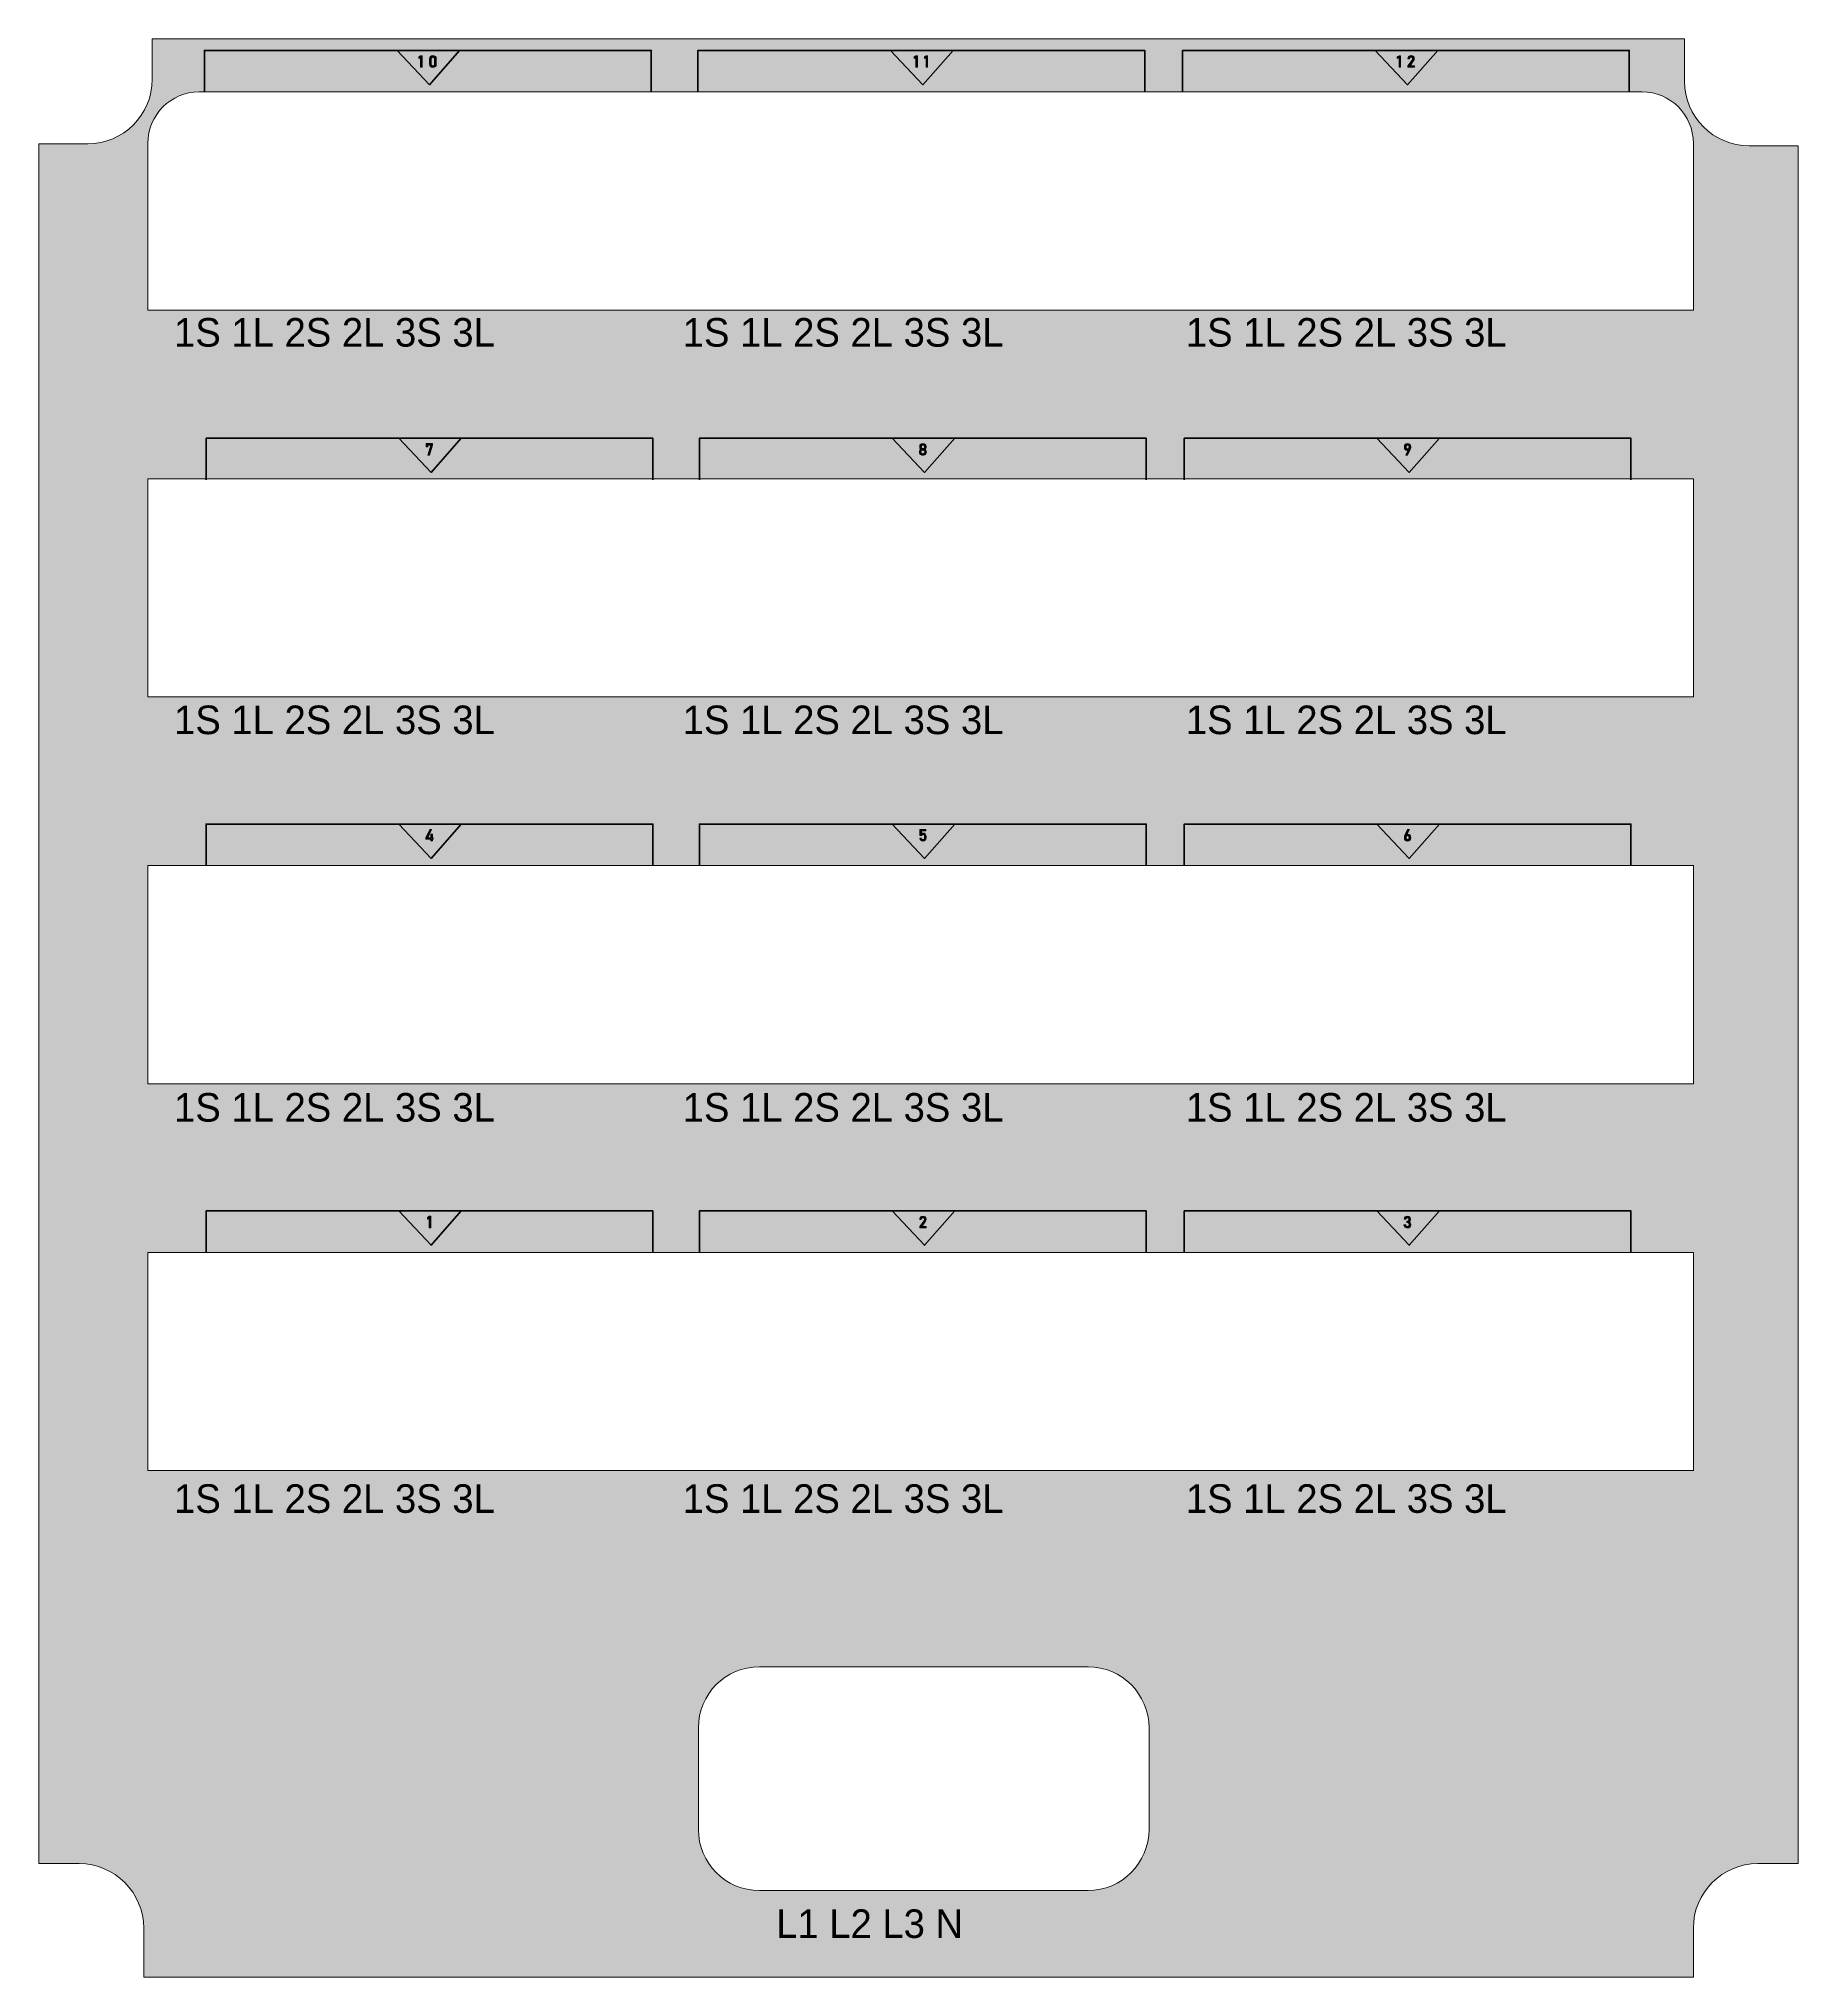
# Model space of a CAD drawing. Header units: millimetres. Extents: x -15 to 94, y -30 to 90.
import ezdxf

# ---------------------------------------------------------------- set-up
doc = ezdxf.new("R2010")
doc.units = ezdxf.units.MM
doc.header["$MEASUREMENT"] = 0
doc.layers.get('0').update_dxf_attribs({"lineweight": 0})

# ---------------------------------------------------------------- blocks, each defined once
blk = doc.blocks.new('Block_0')
at = {"color": 18, "lineweight": 25, "true_color": 0x000000}
for points in [[(92.54, -23.93)], [(89.13, -27.34)]]:
    blk.add_lwpolyline(points, dxfattribs=at)
blk = doc.blocks.new('Block_1')
at = {"color": 18, "lineweight": 25, "true_color": 0x000000}
for points in [[(-12.46, -23.93)], [(-9.05, -27.34)]]:
    blk.add_lwpolyline(points, dxfattribs=at)
blk = doc.blocks.new('Block_2')
at = {"char_height": 0.2, "attachment_point": 7}
for insert in [(-6.25, 71.32), (25.26, 71.32), (56.43, 71.32)]:
    blk.add_mtext('\\C7;\\c16777215;\\FMyriad Pro|b0|i0|c1;\\H1.769999;\\W1.000000;1S 1L 2S 2L 3S 3L', dxfattribs=dict(at, insert=insert))
blk = doc.blocks.new('Block_3')
at = {"char_height": 0.2, "attachment_point": 7}
for insert in [(-6.25, 47.32), (25.26, 47.32), (56.43, 47.32)]:
    blk.add_mtext('\\C7;\\c16777215;\\FMyriad Pro|b0|i0|c1;\\H1.769999;\\W1.000000;1S 1L 2S 2L 3S 3L', dxfattribs=dict(at, insert=insert))
blk = doc.blocks.new('Block_4')
at = {"char_height": 0.2, "attachment_point": 7}
for insert in [(-6.25, 23.32), (25.26, 23.32), (56.43, 23.32)]:
    blk.add_mtext('\\C7;\\c16777215;\\FMyriad Pro|b0|i0|c1;\\H1.769999;\\W1.000000;1S 1L 2S 2L 3S 3L', dxfattribs=dict(at, insert=insert))
blk = doc.blocks.new('Block_5')
at = {"char_height": 0.2, "attachment_point": 7}
for insert in [(-6.25, -0.91), (25.26, -0.91), (56.43, -0.91)]:
    blk.add_mtext('\\C7;\\c16777215;\\FMyriad Pro|b0|i0|c1;\\H1.769999;\\W1.000000;1S 1L 2S 2L 3S 3L', dxfattribs=dict(at, insert=insert))
blk = doc.blocks.new('Block_6')
at = {"color": 7, "lineweight": 35, "true_color": 0xffffff}
blk.add_lwpolyline([(23.31, 87.12), (23.31, 89.69), (-4.37, 89.69), (-4.37, 87.12)], dxfattribs=at)
blk.add_lwpolyline([(7.57, 89.69), (9.57, 87.57), (11.44, 89.69)], close=True, dxfattribs=at)
blk = doc.blocks.new('Block_8')
at = {"true_color": 0x000000, "transparency": 33554687}
h = blk.add_hatch(color=18, dxfattribs=at)
h.dxf.hatch_style = 2
edge = h.paths.add_edge_path()
edge.add_spline(control_points=[(9.12, 89.36), (9.12, 89.36), (9.12, 88.65), (9.12, 88.65), (9.12, 88.65), (9.02, 88.65), (9.02, 88.65), (9.02, 88.65), (9.02, 89.25), (9.02, 89.25), (9.02, 89.25), (8.92, 89.19), (8.92, 89.19), (8.92, 89.19), (8.92, 89.29), (8.92, 89.29), (8.92, 89.29), (9.02, 89.36), (9.02, 89.36), (9.02, 89.36), (9.12, 89.36), (9.12, 89.36)], knot_values=[0, 0, 0, 0, 1, 1, 1, 2, 2, 2, 3, 3, 3, 4, 4, 4, 5, 5, 5, 6, 6, 6, 7, 7, 7, 7], degree=3, periodic=0)
h = blk.add_hatch(color=18, dxfattribs=at)
h.dxf.hatch_style = 2
edge = h.paths.add_edge_path()
edge.add_spline(control_points=[(9.79, 88.74), (9.82, 88.74), (9.85, 88.74), (9.86, 88.76), (9.88, 88.78), (9.89, 88.81), (9.89, 88.84), (9.89, 88.84), (9.89, 89.16), (9.89, 89.16), (9.89, 89.2), (9.88, 89.22), (9.86, 89.24), (9.85, 89.26), (9.82, 89.27), (9.79, 89.27), (9.75, 89.27), (9.72, 89.26), (9.71, 89.24), (9.69, 89.22), (9.68, 89.2), (9.68, 89.16), (9.68, 89.16), (9.68, 88.84), (9.68, 88.84), (9.68, 88.81), (9.69, 88.78), (9.71, 88.76), (9.72, 88.74), (9.75, 88.74), (9.79, 88.74)], knot_values=[0, 0, 0, 0, 1, 1, 1, 2, 2, 2, 3, 3, 3, 4, 4, 4, 5, 5, 5, 6, 6, 6, 7, 7, 7, 8, 8, 8, 9, 9, 9, 10, 10, 10, 10], degree=3, periodic=0)
edge = h.paths.add_edge_path()
edge.add_spline(control_points=[(9.79, 88.64), (9.72, 88.64), (9.67, 88.66), (9.63, 88.7), (9.6, 88.73), (9.58, 88.78), (9.58, 88.84), (9.58, 88.84), (9.58, 89.16), (9.58, 89.16), (9.58, 89.23), (9.6, 89.28), (9.63, 89.31), (9.67, 89.35), (9.72, 89.37), (9.79, 89.37), (9.85, 89.37), (9.9, 89.35), (9.94, 89.31), (9.97, 89.28), (9.99, 89.23), (9.99, 89.16), (9.99, 89.16), (9.99, 88.84), (9.99, 88.84), (9.99, 88.78), (9.97, 88.73), (9.94, 88.69), (9.9, 88.66), (9.85, 88.64), (9.79, 88.64)], knot_values=[0, 0, 0, 0, 1, 1, 1, 2, 2, 2, 3, 3, 3, 4, 4, 4, 5, 5, 5, 6, 6, 6, 7, 7, 7, 8, 8, 8, 9, 9, 9, 10, 10, 10, 10], degree=3, periodic=0)
for points, knots in [([(9.12, 89.36), (9.12, 89.36), (9.12, 88.65), (9.12, 88.65), (9.12, 88.65), (9.02, 88.65), (9.02, 88.65), (9.02, 88.65), (9.02, 89.25), (9.02, 89.25), (9.02, 89.25), (8.92, 89.19), (8.92, 89.19), (8.92, 89.19), (8.92, 89.29), (8.92, 89.29), (8.92, 89.29), (9.02, 89.36), (9.02, 89.36), (9.02, 89.36), (9.12, 89.36), (9.12, 89.36)], [0, 0, 0, 0, 1, 1, 1, 2, 2, 2, 3, 3, 3, 4, 4, 4, 5, 5, 5, 6, 6, 6, 7, 7, 7, 7]), ([(9.79, 88.64), (9.72, 88.64), (9.67, 88.66), (9.63, 88.7), (9.6, 88.73), (9.58, 88.78), (9.58, 88.84), (9.58, 88.84), (9.58, 89.16), (9.58, 89.16), (9.58, 89.23), (9.6, 89.28), (9.63, 89.31), (9.67, 89.35), (9.72, 89.37), (9.79, 89.37), (9.85, 89.37), (9.9, 89.35), (9.94, 89.31), (9.97, 89.28), (9.99, 89.23), (9.99, 89.16), (9.99, 89.16), (9.99, 88.84), (9.99, 88.84), (9.99, 88.78), (9.97, 88.73), (9.94, 88.69), (9.9, 88.66), (9.85, 88.64), (9.79, 88.64)], [0, 0, 0, 0, 1, 1, 1, 2, 2, 2, 3, 3, 3, 4, 4, 4, 5, 5, 5, 6, 6, 6, 7, 7, 7, 8, 8, 8, 9, 9, 9, 10, 10, 10, 10]), ([(9.79, 88.74), (9.82, 88.74), (9.85, 88.74), (9.86, 88.76), (9.88, 88.78), (9.89, 88.81), (9.89, 88.84), (9.89, 88.84), (9.89, 89.16), (9.89, 89.16), (9.89, 89.2), (9.88, 89.22), (9.86, 89.24), (9.85, 89.26), (9.82, 89.27), (9.79, 89.27), (9.75, 89.27), (9.72, 89.26), (9.71, 89.24), (9.69, 89.22), (9.68, 89.2), (9.68, 89.16), (9.68, 89.16), (9.68, 88.84), (9.68, 88.84), (9.68, 88.81), (9.69, 88.78), (9.71, 88.76), (9.72, 88.74), (9.75, 88.74), (9.79, 88.74)], [0, 0, 0, 0, 1, 1, 1, 2, 2, 2, 3, 3, 3, 4, 4, 4, 5, 5, 5, 6, 6, 6, 7, 7, 7, 8, 8, 8, 9, 9, 9, 10, 10, 10, 10])]:
    blk.add_open_spline(points, degree=3, knots=knots)
blk = doc.blocks.new('Block_7')
blk.add_blockref('Block_8', (0, 0))
blk = doc.blocks.new('Block_9')
at = {"color": 7, "lineweight": 35, "true_color": 0xffffff}
blk.add_lwpolyline([(53.88, 87.12), (53.88, 89.69), (26.2, 89.69), (26.2, 87.12)], dxfattribs=at)
blk.add_lwpolyline([(38.14, 89.69), (40.14, 87.57), (42.01, 89.69)], close=True, dxfattribs=at)
blk = doc.blocks.new('Block_11')
at = {"true_color": 0x000000, "transparency": 33554687}
h = blk.add_hatch(color=18, dxfattribs=at)
h.dxf.hatch_style = 2
edge = h.paths.add_edge_path()
edge.add_spline(control_points=[(39.8, 89.36), (39.8, 89.36), (39.8, 88.65), (39.8, 88.65), (39.8, 88.65), (39.7, 88.65), (39.7, 88.65), (39.7, 88.65), (39.7, 89.25), (39.7, 89.25), (39.7, 89.25), (39.6, 89.19), (39.6, 89.19), (39.6, 89.19), (39.6, 89.29), (39.6, 89.29), (39.6, 89.29), (39.7, 89.36), (39.7, 89.36), (39.7, 89.36), (39.8, 89.36), (39.8, 89.36)], knot_values=[0, 0, 0, 0, 1, 1, 1, 2, 2, 2, 3, 3, 3, 4, 4, 4, 5, 5, 5, 6, 6, 6, 7, 7, 7, 7], degree=3, periodic=0)
h = blk.add_hatch(color=18, dxfattribs=at)
h.dxf.hatch_style = 2
edge = h.paths.add_edge_path()
edge.add_spline(control_points=[(40.43, 89.36), (40.43, 89.36), (40.43, 88.65), (40.43, 88.65), (40.43, 88.65), (40.34, 88.65), (40.34, 88.65), (40.34, 88.65), (40.34, 89.25), (40.34, 89.25), (40.34, 89.25), (40.23, 89.19), (40.23, 89.19), (40.23, 89.19), (40.23, 89.29), (40.23, 89.29), (40.23, 89.29), (40.34, 89.36), (40.34, 89.36), (40.34, 89.36), (40.43, 89.36), (40.43, 89.36)], knot_values=[0, 0, 0, 0, 1, 1, 1, 2, 2, 2, 3, 3, 3, 4, 4, 4, 5, 5, 5, 6, 6, 6, 7, 7, 7, 7], degree=3, periodic=0)
for points in [[(39.8, 89.36), (39.8, 89.36), (39.8, 88.65), (39.8, 88.65), (39.8, 88.65), (39.7, 88.65), (39.7, 88.65), (39.7, 88.65), (39.7, 89.25), (39.7, 89.25), (39.7, 89.25), (39.6, 89.19), (39.6, 89.19), (39.6, 89.19), (39.6, 89.29), (39.6, 89.29), (39.6, 89.29), (39.7, 89.36), (39.7, 89.36), (39.7, 89.36), (39.8, 89.36), (39.8, 89.36)], [(40.43, 89.36), (40.43, 89.36), (40.43, 88.65), (40.43, 88.65), (40.43, 88.65), (40.34, 88.65), (40.34, 88.65), (40.34, 88.65), (40.34, 89.25), (40.34, 89.25), (40.34, 89.25), (40.23, 89.19), (40.23, 89.19), (40.23, 89.19), (40.23, 89.29), (40.23, 89.29), (40.23, 89.29), (40.34, 89.36), (40.34, 89.36), (40.34, 89.36), (40.43, 89.36), (40.43, 89.36)]]:
    blk.add_open_spline(points, degree=3, knots=[0, 0, 0, 0, 1, 1, 1, 2, 2, 2, 3, 3, 3, 4, 4, 4, 5, 5, 5, 6, 6, 6, 7, 7, 7, 7])
blk = doc.blocks.new('Block_10')
blk.add_blockref('Block_11', (0, 0))
blk = doc.blocks.new('Block_12')
at = {"color": 7, "lineweight": 35, "true_color": 0xffffff}
blk.add_lwpolyline([(83.9, 87.12), (83.9, 89.69), (56.23, 89.69), (56.23, 87.12)], dxfattribs=at)
blk.add_lwpolyline([(68.16, 89.69), (70.17, 87.57), (72.04, 89.69)], close=True, dxfattribs=at)
blk = doc.blocks.new('Block_14')
at = {"true_color": 0x000000, "transparency": 33554687}
h = blk.add_hatch(color=18, dxfattribs=at)
h.dxf.hatch_style = 2
edge = h.paths.add_edge_path()
edge.add_spline(control_points=[(69.73, 89.36), (69.73, 89.36), (69.73, 88.65), (69.73, 88.65), (69.73, 88.65), (69.64, 88.65), (69.64, 88.65), (69.64, 88.65), (69.64, 89.25), (69.64, 89.25), (69.64, 89.25), (69.53, 89.19), (69.53, 89.19), (69.53, 89.19), (69.53, 89.29), (69.53, 89.29), (69.53, 89.29), (69.64, 89.36), (69.64, 89.36), (69.64, 89.36), (69.73, 89.36), (69.73, 89.36)], knot_values=[0, 0, 0, 0, 1, 1, 1, 2, 2, 2, 3, 3, 3, 4, 4, 4, 5, 5, 5, 6, 6, 6, 7, 7, 7, 7], degree=3, periodic=0)
h = blk.add_hatch(color=18, dxfattribs=at)
h.dxf.hatch_style = 2
edge = h.paths.add_edge_path()
edge.add_spline(control_points=[(70.18, 88.65), (70.18, 88.65), (70.18, 88.73), (70.18, 88.73), (70.18, 88.73), (70.43, 89.06), (70.43, 89.06), (70.45, 89.08), (70.46, 89.1), (70.47, 89.12), (70.47, 89.14), (70.48, 89.16), (70.48, 89.18), (70.48, 89.18), (70.48, 89.18), (70.48, 89.18), (70.48, 89.21), (70.47, 89.23), (70.45, 89.25), (70.44, 89.26), (70.41, 89.27), (70.38, 89.27), (70.35, 89.27), (70.33, 89.26), (70.31, 89.24), (70.29, 89.23), (70.28, 89.2), (70.28, 89.17), (70.28, 89.17), (70.28, 89.17), (70.28, 89.17), (70.28, 89.17), (70.18, 89.17), (70.18, 89.17), (70.18, 89.17), (70.18, 89.17), (70.18, 89.17), (70.18, 89.23), (70.21, 89.28), (70.24, 89.31), (70.28, 89.35), (70.32, 89.37), (70.38, 89.37), (70.44, 89.37), (70.49, 89.35), (70.53, 89.32), (70.56, 89.28), (70.58, 89.24), (70.58, 89.18), (70.58, 89.18), (70.58, 89.18), (70.58, 89.18), (70.58, 89.15), (70.58, 89.13), (70.57, 89.1), (70.56, 89.07), (70.54, 89.05), (70.52, 89.02), (70.52, 89.02), (70.32, 88.74), (70.32, 88.74), (70.32, 88.74), (70.59, 88.74), (70.59, 88.74), (70.59, 88.74), (70.59, 88.65), (70.59, 88.65), (70.59, 88.65), (70.18, 88.65), (70.18, 88.65)], knot_values=[0, 0, 0, 0, 1, 1, 1, 2, 2, 2, 3, 3, 3, 4, 4, 4, 5, 5, 5, 6, 6, 6, 7, 7, 7, 8, 8, 8, 9, 9, 9, 10, 10, 10, 11, 11, 11, 12, 12, 12, 13, 13, 13, 14, 14, 14, 15, 15, 15, 16, 16, 16, 17, 17, 17, 18, 18, 18, 19, 19, 19, 20, 20, 20, 21, 21, 21, 22, 22, 22, 23, 23, 23, 23], degree=3, periodic=0)
for points, knots in [([(69.73, 89.36), (69.73, 89.36), (69.73, 88.65), (69.73, 88.65), (69.73, 88.65), (69.64, 88.65), (69.64, 88.65), (69.64, 88.65), (69.64, 89.25), (69.64, 89.25), (69.64, 89.25), (69.53, 89.19), (69.53, 89.19), (69.53, 89.19), (69.53, 89.29), (69.53, 89.29), (69.53, 89.29), (69.64, 89.36), (69.64, 89.36), (69.64, 89.36), (69.73, 89.36), (69.73, 89.36)], [0, 0, 0, 0, 1, 1, 1, 2, 2, 2, 3, 3, 3, 4, 4, 4, 5, 5, 5, 6, 6, 6, 7, 7, 7, 7]), ([(70.18, 88.65), (70.18, 88.65), (70.18, 88.73), (70.18, 88.73), (70.18, 88.73), (70.43, 89.06), (70.43, 89.06), (70.45, 89.08), (70.46, 89.1), (70.47, 89.12), (70.47, 89.14), (70.48, 89.16), (70.48, 89.18), (70.48, 89.18), (70.48, 89.18), (70.48, 89.18), (70.48, 89.21), (70.47, 89.23), (70.45, 89.25), (70.44, 89.26), (70.41, 89.27), (70.38, 89.27), (70.35, 89.27), (70.33, 89.26), (70.31, 89.24), (70.29, 89.23), (70.28, 89.2), (70.28, 89.17), (70.28, 89.17), (70.28, 89.17), (70.28, 89.17), (70.28, 89.17), (70.18, 89.17), (70.18, 89.17), (70.18, 89.17), (70.18, 89.17), (70.18, 89.17), (70.18, 89.23), (70.21, 89.28), (70.24, 89.31), (70.28, 89.35), (70.32, 89.37), (70.38, 89.37), (70.44, 89.37), (70.49, 89.35), (70.53, 89.32), (70.56, 89.28), (70.58, 89.24), (70.58, 89.18), (70.58, 89.18), (70.58, 89.18), (70.58, 89.18), (70.58, 89.15), (70.58, 89.13), (70.57, 89.1), (70.56, 89.07), (70.54, 89.05), (70.52, 89.02), (70.52, 89.02), (70.32, 88.74), (70.32, 88.74), (70.32, 88.74), (70.59, 88.74), (70.59, 88.74), (70.59, 88.74), (70.59, 88.65), (70.59, 88.65), (70.59, 88.65), (70.18, 88.65), (70.18, 88.65)], [0, 0, 0, 0, 1, 1, 1, 2, 2, 2, 3, 3, 3, 4, 4, 4, 5, 5, 5, 6, 6, 6, 7, 7, 7, 8, 8, 8, 9, 9, 9, 10, 10, 10, 11, 11, 11, 12, 12, 12, 13, 13, 13, 14, 14, 14, 15, 15, 15, 16, 16, 16, 17, 17, 17, 18, 18, 18, 19, 19, 19, 20, 20, 20, 21, 21, 21, 22, 22, 22, 23, 23, 23, 23])]:
    blk.add_open_spline(points, degree=3, knots=knots)
blk = doc.blocks.new('Block_13')
blk.add_blockref('Block_14', (0, 0))
blk = doc.blocks.new('Block_15')
at = {"color": 7, "lineweight": 35, "true_color": 0xffffff}
blk.add_lwpolyline([(23.41, 63.1), (23.41, 65.67), (-4.27, 65.67), (-4.27, 63.1)], dxfattribs=at)
blk.add_lwpolyline([(7.67, 65.67), (9.67, 63.55), (11.54, 65.67)], close=True, dxfattribs=at)
blk = doc.blocks.new('Block_16')
at = {"true_color": 0x000000, "transparency": 33554687}
h = blk.add_hatch(color=18, dxfattribs=at)
h.dxf.hatch_style = 2
edge = h.paths.add_edge_path()
edge.add_spline(control_points=[(9.76, 65.34), (9.76, 65.34), (9.76, 65.25), (9.76, 65.25), (9.76, 65.25), (9.57, 64.63), (9.57, 64.63), (9.57, 64.63), (9.47, 64.63), (9.47, 64.63), (9.47, 64.63), (9.65, 65.24), (9.65, 65.24), (9.65, 65.24), (9.47, 65.24), (9.47, 65.24), (9.47, 65.24), (9.47, 65.14), (9.47, 65.14), (9.47, 65.14), (9.37, 65.14), (9.37, 65.14), (9.37, 65.14), (9.37, 65.34), (9.37, 65.34), (9.37, 65.34), (9.76, 65.34), (9.76, 65.34)], knot_values=[0, 0, 0, 0, 1, 1, 1, 2, 2, 2, 3, 3, 3, 4, 4, 4, 5, 5, 5, 6, 6, 6, 7, 7, 7, 8, 8, 8, 9, 9, 9, 9], degree=3, periodic=0)
blk.add_open_spline([(9.76, 65.34), (9.76, 65.34), (9.76, 65.25), (9.76, 65.25), (9.76, 65.25), (9.57, 64.63), (9.57, 64.63), (9.57, 64.63), (9.47, 64.63), (9.47, 64.63), (9.47, 64.63), (9.65, 65.24), (9.65, 65.24), (9.65, 65.24), (9.47, 65.24), (9.47, 65.24), (9.47, 65.24), (9.47, 65.14), (9.47, 65.14), (9.47, 65.14), (9.37, 65.14), (9.37, 65.14), (9.37, 65.14), (9.37, 65.34), (9.37, 65.34), (9.37, 65.34), (9.76, 65.34), (9.76, 65.34)], degree=3, knots=[0, 0, 0, 0, 1, 1, 1, 2, 2, 2, 3, 3, 3, 4, 4, 4, 5, 5, 5, 6, 6, 6, 7, 7, 7, 8, 8, 8, 9, 9, 9, 9])
blk = doc.blocks.new('Block_17')
at = {"color": 7, "lineweight": 35, "true_color": 0xffffff}
blk.add_lwpolyline([(53.98, 63.1), (53.98, 65.67), (26.3, 65.67), (26.3, 63.1)], dxfattribs=at)
blk.add_lwpolyline([(38.24, 65.67), (40.24, 63.55), (42.11, 65.67)], close=True, dxfattribs=at)
blk = doc.blocks.new('Block_18')
at = {"true_color": 0x000000, "transparency": 33554687}
h = blk.add_hatch(color=18, dxfattribs=at)
h.dxf.hatch_style = 2
edge = h.paths.add_edge_path()
edge.add_spline(control_points=[(40.14, 65.03), (40.17, 65.03), (40.2, 65.04), (40.21, 65.06), (40.23, 65.08), (40.24, 65.11), (40.24, 65.14), (40.24, 65.14), (40.24, 65.15), (40.24, 65.15), (40.24, 65.18), (40.23, 65.2), (40.21, 65.22), (40.2, 65.24), (40.17, 65.25), (40.14, 65.25), (40.11, 65.25), (40.09, 65.24), (40.07, 65.22), (40.05, 65.2), (40.04, 65.18), (40.04, 65.15), (40.04, 65.15), (40.04, 65.14), (40.04, 65.14), (40.04, 65.11), (40.05, 65.08), (40.07, 65.06), (40.09, 65.04), (40.11, 65.03), (40.14, 65.03)], knot_values=[0, 0, 0, 0, 1, 1, 1, 2, 2, 2, 3, 3, 3, 4, 4, 4, 5, 5, 5, 6, 6, 6, 7, 7, 7, 8, 8, 8, 9, 9, 9, 10, 10, 10, 10], degree=3, periodic=0)
edge = h.paths.add_edge_path()
edge.add_spline(control_points=[(40.14, 64.71), (40.18, 64.71), (40.2, 64.72), (40.22, 64.74), (40.25, 64.76), (40.26, 64.79), (40.26, 64.82), (40.26, 64.82), (40.26, 64.83), (40.26, 64.83), (40.26, 64.86), (40.25, 64.89), (40.22, 64.91), (40.2, 64.93), (40.18, 64.94), (40.14, 64.94), (40.11, 64.94), (40.08, 64.93), (40.06, 64.91), (40.04, 64.89), (40.02, 64.86), (40.02, 64.83), (40.02, 64.83), (40.02, 64.82), (40.02, 64.82), (40.02, 64.79), (40.04, 64.76), (40.06, 64.74), (40.08, 64.72), (40.11, 64.71), (40.14, 64.71)], knot_values=[0, 0, 0, 0, 1, 1, 1, 2, 2, 2, 3, 3, 3, 4, 4, 4, 5, 5, 5, 6, 6, 6, 7, 7, 7, 8, 8, 8, 9, 9, 9, 10, 10, 10, 10], degree=3, periodic=0)
edge = h.paths.add_edge_path()
edge.add_spline(control_points=[(40.14, 64.62), (40.1, 64.62), (40.06, 64.63), (40.03, 64.64), (40, 64.66), (39.97, 64.68), (39.95, 64.71), (39.93, 64.74), (39.93, 64.78), (39.93, 64.82), (39.93, 64.82), (39.93, 64.83), (39.93, 64.83), (39.93, 64.86), (39.93, 64.9), (39.95, 64.93), (39.97, 64.96), (39.99, 64.98), (40.02, 65), (40, 65.01), (39.98, 65.03), (39.96, 65.06), (39.95, 65.08), (39.94, 65.11), (39.94, 65.14), (39.94, 65.14), (39.94, 65.16), (39.94, 65.16), (39.94, 65.21), (39.96, 65.26), (39.99, 65.29), (40.03, 65.33), (40.08, 65.34), (40.14, 65.34), (40.2, 65.34), (40.25, 65.33), (40.29, 65.29), (40.32, 65.26), (40.34, 65.21), (40.34, 65.16), (40.34, 65.16), (40.34, 65.14), (40.34, 65.14), (40.34, 65.11), (40.33, 65.08), (40.32, 65.06), (40.3, 65.03), (40.28, 65.01), (40.26, 65), (40.29, 64.98), (40.31, 64.96), (40.33, 64.93), (40.35, 64.9), (40.36, 64.86), (40.36, 64.83), (40.36, 64.83), (40.36, 64.82), (40.36, 64.82), (40.36, 64.78), (40.35, 64.74), (40.33, 64.71), (40.31, 64.68), (40.29, 64.66), (40.25, 64.64), (40.22, 64.63), (40.18, 64.62), (40.14, 64.62)], knot_values=[0, 0, 0, 0, 1, 1, 1, 2, 2, 2, 3, 3, 3, 4, 4, 4, 5, 5, 5, 6, 6, 6, 7, 7, 7, 8, 8, 8, 9, 9, 9, 10, 10, 10, 11, 11, 11, 12, 12, 12, 13, 13, 13, 14, 14, 14, 15, 15, 15, 16, 16, 16, 17, 17, 17, 18, 18, 18, 19, 19, 19, 20, 20, 20, 21, 21, 21, 22, 22, 22, 22], degree=3, periodic=0)
for points, knots in [([(40.14, 64.62), (40.1, 64.62), (40.06, 64.63), (40.03, 64.64), (40, 64.66), (39.97, 64.68), (39.95, 64.71), (39.93, 64.74), (39.93, 64.78), (39.93, 64.82), (39.93, 64.82), (39.93, 64.83), (39.93, 64.83), (39.93, 64.86), (39.93, 64.9), (39.95, 64.93), (39.97, 64.96), (39.99, 64.98), (40.02, 65), (40, 65.01), (39.98, 65.03), (39.96, 65.06), (39.95, 65.08), (39.94, 65.11), (39.94, 65.14), (39.94, 65.14), (39.94, 65.16), (39.94, 65.16), (39.94, 65.21), (39.96, 65.26), (39.99, 65.29), (40.03, 65.33), (40.08, 65.34), (40.14, 65.34), (40.2, 65.34), (40.25, 65.33), (40.29, 65.29), (40.32, 65.26), (40.34, 65.21), (40.34, 65.16), (40.34, 65.16), (40.34, 65.14), (40.34, 65.14), (40.34, 65.11), (40.33, 65.08), (40.32, 65.06), (40.3, 65.03), (40.28, 65.01), (40.26, 65), (40.29, 64.98), (40.31, 64.96), (40.33, 64.93), (40.35, 64.9), (40.36, 64.86), (40.36, 64.83), (40.36, 64.83), (40.36, 64.82), (40.36, 64.82), (40.36, 64.78), (40.35, 64.74), (40.33, 64.71), (40.31, 64.68), (40.29, 64.66), (40.25, 64.64), (40.22, 64.63), (40.18, 64.62), (40.14, 64.62)], [0, 0, 0, 0, 1, 1, 1, 2, 2, 2, 3, 3, 3, 4, 4, 4, 5, 5, 5, 6, 6, 6, 7, 7, 7, 8, 8, 8, 9, 9, 9, 10, 10, 10, 11, 11, 11, 12, 12, 12, 13, 13, 13, 14, 14, 14, 15, 15, 15, 16, 16, 16, 17, 17, 17, 18, 18, 18, 19, 19, 19, 20, 20, 20, 21, 21, 21, 22, 22, 22, 22]), ([(40.14, 64.71), (40.18, 64.71), (40.2, 64.72), (40.22, 64.74), (40.25, 64.76), (40.26, 64.79), (40.26, 64.82), (40.26, 64.82), (40.26, 64.83), (40.26, 64.83), (40.26, 64.86), (40.25, 64.89), (40.22, 64.91), (40.2, 64.93), (40.18, 64.94), (40.14, 64.94), (40.11, 64.94), (40.08, 64.93), (40.06, 64.91), (40.04, 64.89), (40.02, 64.86), (40.02, 64.83), (40.02, 64.83), (40.02, 64.82), (40.02, 64.82), (40.02, 64.79), (40.04, 64.76), (40.06, 64.74), (40.08, 64.72), (40.11, 64.71), (40.14, 64.71)], [0, 0, 0, 0, 1, 1, 1, 2, 2, 2, 3, 3, 3, 4, 4, 4, 5, 5, 5, 6, 6, 6, 7, 7, 7, 8, 8, 8, 9, 9, 9, 10, 10, 10, 10]), ([(40.14, 65.03), (40.17, 65.03), (40.2, 65.04), (40.21, 65.06), (40.23, 65.08), (40.24, 65.11), (40.24, 65.14), (40.24, 65.14), (40.24, 65.15), (40.24, 65.15), (40.24, 65.18), (40.23, 65.2), (40.21, 65.22), (40.2, 65.24), (40.17, 65.25), (40.14, 65.25), (40.11, 65.25), (40.09, 65.24), (40.07, 65.22), (40.05, 65.2), (40.04, 65.18), (40.04, 65.15), (40.04, 65.15), (40.04, 65.14), (40.04, 65.14), (40.04, 65.11), (40.05, 65.08), (40.07, 65.06), (40.09, 65.04), (40.11, 65.03), (40.14, 65.03)], [0, 0, 0, 0, 1, 1, 1, 2, 2, 2, 3, 3, 3, 4, 4, 4, 5, 5, 5, 6, 6, 6, 7, 7, 7, 8, 8, 8, 9, 9, 9, 10, 10, 10, 10])]:
    blk.add_open_spline(points, degree=3, knots=knots)
blk = doc.blocks.new('Block_19')
at = {"color": 7, "lineweight": 35, "true_color": 0xffffff}
blk.add_lwpolyline([(84, 63.1), (84, 65.67), (56.33, 65.67), (56.33, 63.1)], dxfattribs=at)
blk.add_lwpolyline([(68.26, 65.67), (70.27, 63.55), (72.14, 65.67)], close=True, dxfattribs=at)
blk = doc.blocks.new('Block_20')
at = {"true_color": 0x000000, "transparency": 33554687}
h = blk.add_hatch(color=18, dxfattribs=at)
h.dxf.hatch_style = 2
edge = h.paths.add_edge_path()
edge.add_spline(control_points=[(70.16, 65.01), (70.2, 65.01), (70.22, 65.02), (70.24, 65.04), (70.25, 65.06), (70.26, 65.09), (70.26, 65.13), (70.26, 65.13), (70.26, 65.13), (70.26, 65.13), (70.26, 65.17), (70.25, 65.2), (70.24, 65.22), (70.22, 65.24), (70.2, 65.25), (70.16, 65.25), (70.13, 65.25), (70.11, 65.24), (70.09, 65.22), (70.07, 65.2), (70.07, 65.17), (70.07, 65.13), (70.07, 65.13), (70.07, 65.13), (70.07, 65.13), (70.07, 65.09), (70.07, 65.06), (70.09, 65.04), (70.11, 65.02), (70.13, 65.01), (70.16, 65.01)], knot_values=[0, 0, 0, 0, 1, 1, 1, 2, 2, 2, 3, 3, 3, 4, 4, 4, 5, 5, 5, 6, 6, 6, 7, 7, 7, 8, 8, 8, 9, 9, 9, 10, 10, 10, 10], degree=3, periodic=0)
edge = h.paths.add_edge_path()
edge.add_spline(control_points=[(70.05, 64.63), (70.05, 64.63), (70.23, 64.98), (70.23, 64.98), (70.23, 64.98), (70.23, 64.96), (70.23, 64.96), (70.22, 64.95), (70.21, 64.93), (70.19, 64.93), (70.18, 64.92), (70.16, 64.92), (70.14, 64.92), (70.09, 64.92), (70.04, 64.94), (70.01, 64.97), (69.98, 65.01), (69.97, 65.06), (69.97, 65.13), (69.97, 65.13), (69.97, 65.13), (69.97, 65.13), (69.97, 65.19), (69.98, 65.25), (70.02, 65.29), (70.05, 65.32), (70.1, 65.34), (70.16, 65.34), (70.23, 65.34), (70.28, 65.32), (70.31, 65.29), (70.35, 65.25), (70.36, 65.19), (70.36, 65.12), (70.36, 65.12), (70.36, 65.12), (70.36, 65.12), (70.36, 65.09), (70.36, 65.06), (70.35, 65.03), (70.34, 64.99), (70.33, 64.96), (70.31, 64.93), (70.31, 64.93), (70.16, 64.63), (70.16, 64.63), (70.16, 64.63), (70.05, 64.63), (70.05, 64.63)], knot_values=[0, 0, 0, 0, 1, 1, 1, 2, 2, 2, 3, 3, 3, 4, 4, 4, 5, 5, 5, 6, 6, 6, 7, 7, 7, 8, 8, 8, 9, 9, 9, 10, 10, 10, 11, 11, 11, 12, 12, 12, 13, 13, 13, 14, 14, 14, 15, 15, 15, 16, 16, 16, 16], degree=3, periodic=0)
for points, knots in [([(70.05, 64.63), (70.05, 64.63), (70.23, 64.98), (70.23, 64.98), (70.23, 64.98), (70.23, 64.96), (70.23, 64.96), (70.22, 64.95), (70.21, 64.93), (70.19, 64.93), (70.18, 64.92), (70.16, 64.92), (70.14, 64.92), (70.09, 64.92), (70.04, 64.94), (70.01, 64.97), (69.98, 65.01), (69.97, 65.06), (69.97, 65.13), (69.97, 65.13), (69.97, 65.13), (69.97, 65.13), (69.97, 65.19), (69.98, 65.25), (70.02, 65.29), (70.05, 65.32), (70.1, 65.34), (70.16, 65.34), (70.23, 65.34), (70.28, 65.32), (70.31, 65.29), (70.35, 65.25), (70.36, 65.19), (70.36, 65.12), (70.36, 65.12), (70.36, 65.12), (70.36, 65.12), (70.36, 65.09), (70.36, 65.06), (70.35, 65.03), (70.34, 64.99), (70.33, 64.96), (70.31, 64.93), (70.31, 64.93), (70.16, 64.63), (70.16, 64.63), (70.16, 64.63), (70.05, 64.63), (70.05, 64.63)], [0, 0, 0, 0, 1, 1, 1, 2, 2, 2, 3, 3, 3, 4, 4, 4, 5, 5, 5, 6, 6, 6, 7, 7, 7, 8, 8, 8, 9, 9, 9, 10, 10, 10, 11, 11, 11, 12, 12, 12, 13, 13, 13, 14, 14, 14, 15, 15, 15, 16, 16, 16, 16]), ([(70.16, 65.01), (70.2, 65.01), (70.22, 65.02), (70.24, 65.04), (70.25, 65.06), (70.26, 65.09), (70.26, 65.13), (70.26, 65.13), (70.26, 65.13), (70.26, 65.13), (70.26, 65.17), (70.25, 65.2), (70.24, 65.22), (70.22, 65.24), (70.2, 65.25), (70.16, 65.25), (70.13, 65.25), (70.11, 65.24), (70.09, 65.22), (70.07, 65.2), (70.07, 65.17), (70.07, 65.13), (70.07, 65.13), (70.07, 65.13), (70.07, 65.13), (70.07, 65.09), (70.07, 65.06), (70.09, 65.04), (70.11, 65.02), (70.13, 65.01), (70.16, 65.01)], [0, 0, 0, 0, 1, 1, 1, 2, 2, 2, 3, 3, 3, 4, 4, 4, 5, 5, 5, 6, 6, 6, 7, 7, 7, 8, 8, 8, 9, 9, 9, 10, 10, 10, 10])]:
    blk.add_open_spline(points, degree=3, knots=knots)
blk = doc.blocks.new('Block_21')
at = {"color": 7, "lineweight": 35, "true_color": 0xffffff}
blk.add_lwpolyline([(23.41, 39.2), (23.41, 41.77), (-4.27, 41.77), (-4.27, 39.2)], dxfattribs=at)
blk.add_lwpolyline([(7.67, 41.77), (9.67, 39.65), (11.54, 41.77)], close=True, dxfattribs=at)
blk = doc.blocks.new('Block_22')
at = {"true_color": 0x000000, "transparency": 33554687}
h = blk.add_hatch(color=18, dxfattribs=at)
h.dxf.hatch_style = 2
edge = h.paths.add_edge_path()
edge.add_spline(control_points=[(9.66, 40.73), (9.66, 40.73), (9.66, 41.15), (9.66, 41.15), (9.66, 41.15), (9.75, 41.15), (9.75, 41.15), (9.75, 41.15), (9.75, 40.73), (9.75, 40.73), (9.75, 40.73), (9.66, 40.73), (9.66, 40.73)], knot_values=[0, 0, 0, 0, 1, 1, 1, 2, 2, 2, 3, 3, 3, 4, 4, 4, 4], degree=3, periodic=0)
edge = h.paths.add_edge_path()
edge.add_spline(control_points=[(9.35, 40.84), (9.35, 40.84), (9.35, 40.93), (9.35, 40.93), (9.35, 40.93), (9.59, 41.44), (9.59, 41.44), (9.59, 41.44), (9.69, 41.44), (9.69, 41.44), (9.69, 41.44), (9.46, 40.93), (9.46, 40.93), (9.46, 40.93), (9.81, 40.93), (9.81, 40.93), (9.81, 40.93), (9.81, 40.84), (9.81, 40.84), (9.81, 40.84), (9.35, 40.84), (9.35, 40.84)], knot_values=[0, 0, 0, 0, 1, 1, 1, 2, 2, 2, 3, 3, 3, 4, 4, 4, 5, 5, 5, 6, 6, 6, 7, 7, 7, 7], degree=3, periodic=0)
for points, knots in [([(9.35, 40.84), (9.35, 40.84), (9.35, 40.93), (9.35, 40.93), (9.35, 40.93), (9.59, 41.44), (9.59, 41.44), (9.59, 41.44), (9.69, 41.44), (9.69, 41.44), (9.69, 41.44), (9.46, 40.93), (9.46, 40.93), (9.46, 40.93), (9.81, 40.93), (9.81, 40.93), (9.81, 40.93), (9.81, 40.84), (9.81, 40.84), (9.81, 40.84), (9.35, 40.84), (9.35, 40.84)], [0, 0, 0, 0, 1, 1, 1, 2, 2, 2, 3, 3, 3, 4, 4, 4, 5, 5, 5, 6, 6, 6, 7, 7, 7, 7]), ([(9.66, 40.73), (9.66, 40.73), (9.66, 41.15), (9.66, 41.15), (9.66, 41.15), (9.75, 41.15), (9.75, 41.15), (9.75, 41.15), (9.75, 40.73), (9.75, 40.73), (9.75, 40.73), (9.66, 40.73), (9.66, 40.73)], [0, 0, 0, 0, 1, 1, 1, 2, 2, 2, 3, 3, 3, 4, 4, 4, 4])]:
    blk.add_open_spline(points, degree=3, knots=knots)
blk = doc.blocks.new('Block_23')
at = {"color": 7, "lineweight": 35, "true_color": 0xffffff}
blk.add_lwpolyline([(53.98, 39.2), (53.98, 41.77), (26.3, 41.77), (26.3, 39.2)], dxfattribs=at)
blk.add_lwpolyline([(38.24, 41.77), (40.24, 39.65), (42.11, 41.77)], close=True, dxfattribs=at)
blk = doc.blocks.new('Block_24')
at = {"true_color": 0x000000, "transparency": 33554687}
h = blk.add_hatch(color=18, dxfattribs=at)
h.dxf.hatch_style = 2
edge = h.paths.add_edge_path()
edge.add_spline(control_points=[(40.14, 40.72), (40.09, 40.72), (40.04, 40.74), (40.01, 40.77), (39.97, 40.8), (39.95, 40.84), (39.94, 40.9), (39.94, 40.9), (39.94, 40.9), (39.94, 40.9), (39.94, 40.9), (40.04, 40.9), (40.04, 40.9), (40.04, 40.9), (40.04, 40.9), (40.04, 40.9), (40.04, 40.87), (40.06, 40.85), (40.07, 40.84), (40.09, 40.83), (40.11, 40.82), (40.14, 40.82), (40.17, 40.82), (40.2, 40.83), (40.21, 40.85), (40.23, 40.87), (40.24, 40.9), (40.24, 40.94), (40.24, 40.94), (40.24, 41), (40.24, 41), (40.24, 41.04), (40.23, 41.07), (40.21, 41.09), (40.2, 41.11), (40.17, 41.12), (40.14, 41.12), (40.12, 41.12), (40.11, 41.12), (40.09, 41.11), (40.07, 41.1), (40.06, 41.08), (40.05, 41.07), (40.05, 41.07), (39.96, 41.07), (39.96, 41.07), (39.96, 41.07), (39.96, 41.44), (39.96, 41.44), (39.96, 41.44), (40.32, 41.44), (40.32, 41.44), (40.32, 41.44), (40.32, 41.35), (40.32, 41.35), (40.32, 41.35), (40.06, 41.35), (40.06, 41.35), (40.06, 41.35), (40.06, 41.19), (40.06, 41.19), (40.07, 41.2), (40.08, 41.2), (40.1, 41.21), (40.11, 41.21), (40.13, 41.22), (40.15, 41.22), (40.21, 41.22), (40.25, 41.2), (40.29, 41.16), (40.32, 41.12), (40.34, 41.07), (40.34, 41), (40.34, 41), (40.34, 40.94), (40.34, 40.94), (40.34, 40.87), (40.32, 40.82), (40.29, 40.78), (40.25, 40.74), (40.2, 40.72), (40.14, 40.72)], knot_values=[0, 0, 0, 0, 1, 1, 1, 2, 2, 2, 3, 3, 3, 4, 4, 4, 5, 5, 5, 6, 6, 6, 7, 7, 7, 8, 8, 8, 9, 9, 9, 10, 10, 10, 11, 11, 11, 12, 12, 12, 13, 13, 13, 14, 14, 14, 15, 15, 15, 16, 16, 16, 17, 17, 17, 18, 18, 18, 19, 19, 19, 20, 20, 20, 21, 21, 21, 22, 22, 22, 23, 23, 23, 24, 24, 24, 25, 25, 25, 26, 26, 26, 27, 27, 27, 27], degree=3, periodic=0)
blk.add_open_spline([(40.14, 40.72), (40.09, 40.72), (40.04, 40.74), (40.01, 40.77), (39.97, 40.8), (39.95, 40.84), (39.94, 40.9), (39.94, 40.9), (39.94, 40.9), (39.94, 40.9), (39.94, 40.9), (40.04, 40.9), (40.04, 40.9), (40.04, 40.9), (40.04, 40.9), (40.04, 40.9), (40.04, 40.87), (40.06, 40.85), (40.07, 40.84), (40.09, 40.83), (40.11, 40.82), (40.14, 40.82), (40.17, 40.82), (40.2, 40.83), (40.21, 40.85), (40.23, 40.87), (40.24, 40.9), (40.24, 40.94), (40.24, 40.94), (40.24, 41), (40.24, 41), (40.24, 41.04), (40.23, 41.07), (40.21, 41.09), (40.2, 41.11), (40.17, 41.12), (40.14, 41.12), (40.12, 41.12), (40.11, 41.12), (40.09, 41.11), (40.07, 41.1), (40.06, 41.08), (40.05, 41.07), (40.05, 41.07), (39.96, 41.07), (39.96, 41.07), (39.96, 41.07), (39.96, 41.44), (39.96, 41.44), (39.96, 41.44), (40.32, 41.44), (40.32, 41.44), (40.32, 41.44), (40.32, 41.35), (40.32, 41.35), (40.32, 41.35), (40.06, 41.35), (40.06, 41.35), (40.06, 41.35), (40.06, 41.19), (40.06, 41.19), (40.07, 41.2), (40.08, 41.2), (40.1, 41.21), (40.11, 41.21), (40.13, 41.22), (40.15, 41.22), (40.21, 41.22), (40.25, 41.2), (40.29, 41.16), (40.32, 41.12), (40.34, 41.07), (40.34, 41), (40.34, 41), (40.34, 40.94), (40.34, 40.94), (40.34, 40.87), (40.32, 40.82), (40.29, 40.78), (40.25, 40.74), (40.2, 40.72), (40.14, 40.72)], degree=3, knots=[0, 0, 0, 0, 1, 1, 1, 2, 2, 2, 3, 3, 3, 4, 4, 4, 5, 5, 5, 6, 6, 6, 7, 7, 7, 8, 8, 8, 9, 9, 9, 10, 10, 10, 11, 11, 11, 12, 12, 12, 13, 13, 13, 14, 14, 14, 15, 15, 15, 16, 16, 16, 17, 17, 17, 18, 18, 18, 19, 19, 19, 20, 20, 20, 21, 21, 21, 22, 22, 22, 23, 23, 23, 24, 24, 24, 25, 25, 25, 26, 26, 26, 27, 27, 27, 27])
blk = doc.blocks.new('Block_25')
at = {"color": 7, "lineweight": 35, "true_color": 0xffffff}
blk.add_lwpolyline([(84, 39.2), (84, 41.77), (56.33, 41.77), (56.33, 39.2)], dxfattribs=at)
blk.add_lwpolyline([(68.26, 41.77), (70.27, 39.65), (72.14, 41.77)], close=True, dxfattribs=at)
blk = doc.blocks.new('Block_26')
at = {"true_color": 0x000000, "transparency": 33554687}
h = blk.add_hatch(color=18, dxfattribs=at)
h.dxf.hatch_style = 2
edge = h.paths.add_edge_path()
edge.add_spline(control_points=[(70.16, 40.82), (70.2, 40.82), (70.22, 40.83), (70.24, 40.85), (70.25, 40.87), (70.26, 40.9), (70.26, 40.93), (70.26, 40.93), (70.26, 40.93), (70.26, 40.93), (70.26, 40.97), (70.25, 41), (70.24, 41.02), (70.22, 41.05), (70.19, 41.06), (70.16, 41.06), (70.13, 41.06), (70.11, 41.05), (70.09, 41.02), (70.07, 41), (70.07, 40.97), (70.07, 40.93), (70.07, 40.93), (70.07, 40.93), (70.07, 40.93), (70.07, 40.89), (70.07, 40.87), (70.09, 40.85), (70.11, 40.83), (70.13, 40.82), (70.16, 40.82)], knot_values=[0, 0, 0, 0, 1, 1, 1, 2, 2, 2, 3, 3, 3, 4, 4, 4, 5, 5, 5, 6, 6, 6, 7, 7, 7, 8, 8, 8, 9, 9, 9, 10, 10, 10, 10], degree=3, periodic=0)
edge = h.paths.add_edge_path()
edge.add_spline(control_points=[(70.16, 40.72), (70.1, 40.72), (70.05, 40.74), (70.02, 40.78), (69.98, 40.82), (69.97, 40.87), (69.97, 40.94), (69.97, 40.94), (69.97, 40.94), (69.97, 40.94), (69.97, 40.97), (69.97, 41), (69.98, 41.03), (69.99, 41.07), (70, 41.1), (70.02, 41.13), (70.02, 41.13), (70.17, 41.44), (70.17, 41.44), (70.17, 41.44), (70.28, 41.44), (70.28, 41.44), (70.28, 41.44), (70.1, 41.09), (70.1, 41.09), (70.1, 41.09), (70.1, 41.1), (70.1, 41.1), (70.11, 41.14), (70.14, 41.15), (70.19, 41.15), (70.24, 41.15), (70.29, 41.13), (70.32, 41.1), (70.35, 41.06), (70.36, 41.01), (70.36, 40.94), (70.36, 40.94), (70.36, 40.94), (70.36, 40.94), (70.36, 40.87), (70.35, 40.82), (70.31, 40.78), (70.28, 40.74), (70.23, 40.72), (70.16, 40.72)], knot_values=[0, 0, 0, 0, 1, 1, 1, 2, 2, 2, 3, 3, 3, 4, 4, 4, 5, 5, 5, 6, 6, 6, 7, 7, 7, 8, 8, 8, 9, 9, 9, 10, 10, 10, 11, 11, 11, 12, 12, 12, 13, 13, 13, 14, 14, 14, 15, 15, 15, 15], degree=3, periodic=0)
for points, knots in [([(70.16, 40.72), (70.1, 40.72), (70.05, 40.74), (70.02, 40.78), (69.98, 40.82), (69.97, 40.87), (69.97, 40.94), (69.97, 40.94), (69.97, 40.94), (69.97, 40.94), (69.97, 40.97), (69.97, 41), (69.98, 41.03), (69.99, 41.07), (70, 41.1), (70.02, 41.13), (70.02, 41.13), (70.17, 41.44), (70.17, 41.44), (70.17, 41.44), (70.28, 41.44), (70.28, 41.44), (70.28, 41.44), (70.1, 41.09), (70.1, 41.09), (70.1, 41.09), (70.1, 41.1), (70.1, 41.1), (70.11, 41.14), (70.14, 41.15), (70.19, 41.15), (70.24, 41.15), (70.29, 41.13), (70.32, 41.1), (70.35, 41.06), (70.36, 41.01), (70.36, 40.94), (70.36, 40.94), (70.36, 40.94), (70.36, 40.94), (70.36, 40.87), (70.35, 40.82), (70.31, 40.78), (70.28, 40.74), (70.23, 40.72), (70.16, 40.72)], [0, 0, 0, 0, 1, 1, 1, 2, 2, 2, 3, 3, 3, 4, 4, 4, 5, 5, 5, 6, 6, 6, 7, 7, 7, 8, 8, 8, 9, 9, 9, 10, 10, 10, 11, 11, 11, 12, 12, 12, 13, 13, 13, 14, 14, 14, 15, 15, 15, 15]), ([(70.16, 40.82), (70.2, 40.82), (70.22, 40.83), (70.24, 40.85), (70.25, 40.87), (70.26, 40.9), (70.26, 40.93), (70.26, 40.93), (70.26, 40.93), (70.26, 40.93), (70.26, 40.97), (70.25, 41), (70.24, 41.02), (70.22, 41.05), (70.19, 41.06), (70.16, 41.06), (70.13, 41.06), (70.11, 41.05), (70.09, 41.02), (70.07, 41), (70.07, 40.97), (70.07, 40.93), (70.07, 40.93), (70.07, 40.93), (70.07, 40.93), (70.07, 40.89), (70.07, 40.87), (70.09, 40.85), (70.11, 40.83), (70.13, 40.82), (70.16, 40.82)], [0, 0, 0, 0, 1, 1, 1, 2, 2, 2, 3, 3, 3, 4, 4, 4, 5, 5, 5, 6, 6, 6, 7, 7, 7, 8, 8, 8, 9, 9, 9, 10, 10, 10, 10])]:
    blk.add_open_spline(points, degree=3, knots=knots)
blk = doc.blocks.new('Block_27')
at = {"color": 7, "lineweight": 35, "true_color": 0xffffff}
blk.add_lwpolyline([(23.41, 15.24), (23.41, 17.81), (-4.27, 17.81), (-4.27, 15.24)], dxfattribs=at)
blk.add_lwpolyline([(7.67, 17.81), (9.67, 15.69), (11.54, 17.81)], close=True, dxfattribs=at)
blk = doc.blocks.new('Block_28')
at = {"true_color": 0x000000, "transparency": 33554687}
h = blk.add_hatch(color=18, dxfattribs=at)
h.dxf.hatch_style = 2
edge = h.paths.add_edge_path()
edge.add_spline(control_points=[(9.65, 17.48), (9.65, 17.48), (9.65, 16.77), (9.65, 16.77), (9.65, 16.77), (9.55, 16.77), (9.55, 16.77), (9.55, 16.77), (9.55, 17.37), (9.55, 17.37), (9.55, 17.37), (9.45, 17.31), (9.45, 17.31), (9.45, 17.31), (9.45, 17.41), (9.45, 17.41), (9.45, 17.41), (9.55, 17.48), (9.55, 17.48), (9.55, 17.48), (9.65, 17.48), (9.65, 17.48)], knot_values=[0, 0, 0, 0, 1, 1, 1, 2, 2, 2, 3, 3, 3, 4, 4, 4, 5, 5, 5, 6, 6, 6, 7, 7, 7, 7], degree=3, periodic=0)
blk.add_open_spline([(9.65, 17.48), (9.65, 17.48), (9.65, 16.77), (9.65, 16.77), (9.65, 16.77), (9.55, 16.77), (9.55, 16.77), (9.55, 16.77), (9.55, 17.37), (9.55, 17.37), (9.55, 17.37), (9.45, 17.31), (9.45, 17.31), (9.45, 17.31), (9.45, 17.41), (9.45, 17.41), (9.45, 17.41), (9.55, 17.48), (9.55, 17.48), (9.55, 17.48), (9.65, 17.48), (9.65, 17.48)], degree=3, knots=[0, 0, 0, 0, 1, 1, 1, 2, 2, 2, 3, 3, 3, 4, 4, 4, 5, 5, 5, 6, 6, 6, 7, 7, 7, 7])
blk = doc.blocks.new('Block_29')
at = {"color": 7, "lineweight": 35, "true_color": 0xffffff}
blk.add_lwpolyline([(53.98, 15.24), (53.98, 17.81), (26.3, 17.81), (26.3, 15.24)], dxfattribs=at)
blk.add_lwpolyline([(38.24, 17.81), (40.24, 15.69), (42.11, 17.81)], close=True, dxfattribs=at)
blk = doc.blocks.new('Block_30')
at = {"true_color": 0x000000, "transparency": 33554687}
h = blk.add_hatch(color=18, dxfattribs=at)
h.dxf.hatch_style = 2
edge = h.paths.add_edge_path()
edge.add_spline(control_points=[(39.94, 16.77), (39.94, 16.77), (39.94, 16.86), (39.94, 16.86), (39.94, 16.86), (40.19, 17.19), (40.19, 17.19), (40.21, 17.2), (40.22, 17.22), (40.23, 17.24), (40.23, 17.26), (40.24, 17.28), (40.24, 17.3), (40.24, 17.3), (40.24, 17.3), (40.24, 17.3), (40.24, 17.33), (40.23, 17.35), (40.21, 17.37), (40.2, 17.38), (40.17, 17.39), (40.14, 17.39), (40.11, 17.39), (40.09, 17.38), (40.07, 17.37), (40.05, 17.35), (40.04, 17.33), (40.04, 17.29), (40.04, 17.29), (40.04, 17.29), (40.04, 17.29), (40.04, 17.29), (39.94, 17.29), (39.94, 17.29), (39.94, 17.29), (39.94, 17.29), (39.94, 17.29), (39.94, 17.36), (39.97, 17.4), (40, 17.44), (40.04, 17.47), (40.08, 17.49), (40.14, 17.49), (40.2, 17.49), (40.25, 17.47), (40.29, 17.44), (40.32, 17.41), (40.34, 17.36), (40.34, 17.3), (40.34, 17.3), (40.34, 17.3), (40.34, 17.3), (40.34, 17.28), (40.34, 17.25), (40.33, 17.22), (40.32, 17.19), (40.3, 17.17), (40.28, 17.14), (40.28, 17.14), (40.08, 16.86), (40.08, 16.86), (40.08, 16.86), (40.35, 16.86), (40.35, 16.86), (40.35, 16.86), (40.35, 16.77), (40.35, 16.77), (40.35, 16.77), (39.94, 16.77), (39.94, 16.77)], knot_values=[0, 0, 0, 0, 1, 1, 1, 2, 2, 2, 3, 3, 3, 4, 4, 4, 5, 5, 5, 6, 6, 6, 7, 7, 7, 8, 8, 8, 9, 9, 9, 10, 10, 10, 11, 11, 11, 12, 12, 12, 13, 13, 13, 14, 14, 14, 15, 15, 15, 16, 16, 16, 17, 17, 17, 18, 18, 18, 19, 19, 19, 20, 20, 20, 21, 21, 21, 22, 22, 22, 23, 23, 23, 23], degree=3, periodic=0)
blk.add_open_spline([(39.94, 16.77), (39.94, 16.77), (39.94, 16.86), (39.94, 16.86), (39.94, 16.86), (40.19, 17.19), (40.19, 17.19), (40.21, 17.2), (40.22, 17.22), (40.23, 17.24), (40.23, 17.26), (40.24, 17.28), (40.24, 17.3), (40.24, 17.3), (40.24, 17.3), (40.24, 17.3), (40.24, 17.33), (40.23, 17.35), (40.21, 17.37), (40.2, 17.38), (40.17, 17.39), (40.14, 17.39), (40.11, 17.39), (40.09, 17.38), (40.07, 17.37), (40.05, 17.35), (40.04, 17.33), (40.04, 17.29), (40.04, 17.29), (40.04, 17.29), (40.04, 17.29), (40.04, 17.29), (39.94, 17.29), (39.94, 17.29), (39.94, 17.29), (39.94, 17.29), (39.94, 17.29), (39.94, 17.36), (39.97, 17.4), (40, 17.44), (40.04, 17.47), (40.08, 17.49), (40.14, 17.49), (40.2, 17.49), (40.25, 17.47), (40.29, 17.44), (40.32, 17.41), (40.34, 17.36), (40.34, 17.3), (40.34, 17.3), (40.34, 17.3), (40.34, 17.3), (40.34, 17.28), (40.34, 17.25), (40.33, 17.22), (40.32, 17.19), (40.3, 17.17), (40.28, 17.14), (40.28, 17.14), (40.08, 16.86), (40.08, 16.86), (40.08, 16.86), (40.35, 16.86), (40.35, 16.86), (40.35, 16.86), (40.35, 16.77), (40.35, 16.77), (40.35, 16.77), (39.94, 16.77), (39.94, 16.77)], degree=3, knots=[0, 0, 0, 0, 1, 1, 1, 2, 2, 2, 3, 3, 3, 4, 4, 4, 5, 5, 5, 6, 6, 6, 7, 7, 7, 8, 8, 8, 9, 9, 9, 10, 10, 10, 11, 11, 11, 12, 12, 12, 13, 13, 13, 14, 14, 14, 15, 15, 15, 16, 16, 16, 17, 17, 17, 18, 18, 18, 19, 19, 19, 20, 20, 20, 21, 21, 21, 22, 22, 22, 23, 23, 23, 23])
blk = doc.blocks.new('Block_31')
at = {"color": 7, "lineweight": 35, "true_color": 0xffffff}
blk.add_lwpolyline([(84, 15.24), (84, 17.81), (56.33, 17.81), (56.33, 15.24)], dxfattribs=at)
blk.add_lwpolyline([(68.26, 17.81), (70.27, 15.69), (72.14, 17.81)], close=True, dxfattribs=at)
blk = doc.blocks.new('Block_32')
at = {"true_color": 0x000000, "transparency": 33554687}
h = blk.add_hatch(color=18, dxfattribs=at)
h.dxf.hatch_style = 2
edge = h.paths.add_edge_path()
edge.add_spline(control_points=[(70.16, 16.76), (70.12, 16.76), (70.08, 16.77), (70.05, 16.78), (70.02, 16.8), (70, 16.82), (69.98, 16.85), (69.96, 16.87), (69.95, 16.91), (69.94, 16.95), (69.94, 16.95), (70.05, 16.95), (70.05, 16.95), (70.05, 16.92), (70.06, 16.89), (70.08, 16.88), (70.1, 16.86), (70.13, 16.86), (70.16, 16.86), (70.19, 16.86), (70.22, 16.87), (70.23, 16.88), (70.25, 16.9), (70.26, 16.93), (70.26, 16.96), (70.26, 16.96), (70.26, 16.98), (70.26, 16.98), (70.26, 17.02), (70.25, 17.04), (70.24, 17.06), (70.22, 17.08), (70.19, 17.09), (70.16, 17.09), (70.16, 17.09), (70.11, 17.09), (70.11, 17.09), (70.11, 17.09), (70.11, 17.19), (70.11, 17.19), (70.11, 17.19), (70.16, 17.19), (70.16, 17.19), (70.19, 17.19), (70.21, 17.19), (70.23, 17.21), (70.24, 17.23), (70.25, 17.25), (70.25, 17.28), (70.25, 17.28), (70.25, 17.3), (70.25, 17.3), (70.25, 17.33), (70.24, 17.35), (70.23, 17.37), (70.21, 17.38), (70.19, 17.39), (70.16, 17.39), (70.13, 17.39), (70.11, 17.38), (70.09, 17.37), (70.08, 17.36), (70.06, 17.33), (70.06, 17.3), (70.06, 17.3), (69.96, 17.3), (69.96, 17.3), (69.97, 17.36), (69.99, 17.41), (70.02, 17.44), (70.06, 17.47), (70.1, 17.49), (70.16, 17.49), (70.22, 17.49), (70.27, 17.47), (70.3, 17.44), (70.33, 17.41), (70.35, 17.36), (70.35, 17.3), (70.35, 17.3), (70.35, 17.29), (70.35, 17.29), (70.35, 17.26), (70.34, 17.22), (70.32, 17.2), (70.3, 17.17), (70.27, 17.15), (70.24, 17.14), (70.28, 17.13), (70.31, 17.11), (70.33, 17.08), (70.35, 17.05), (70.36, 17.02), (70.36, 16.97), (70.36, 16.97), (70.36, 16.96), (70.36, 16.96), (70.36, 16.9), (70.34, 16.85), (70.31, 16.81), (70.27, 16.78), (70.22, 16.76), (70.16, 16.76)], knot_values=[0, 0, 0, 0, 1, 1, 1, 2, 2, 2, 3, 3, 3, 4, 4, 4, 5, 5, 5, 6, 6, 6, 7, 7, 7, 8, 8, 8, 9, 9, 9, 10, 10, 10, 11, 11, 11, 12, 12, 12, 13, 13, 13, 14, 14, 14, 15, 15, 15, 16, 16, 16, 17, 17, 17, 18, 18, 18, 19, 19, 19, 20, 20, 20, 21, 21, 21, 22, 22, 22, 23, 23, 23, 24, 24, 24, 25, 25, 25, 26, 26, 26, 27, 27, 27, 28, 28, 28, 29, 29, 29, 30, 30, 30, 31, 31, 31, 32, 32, 32, 33, 33, 33, 34, 34, 34, 34], degree=3, periodic=0)
blk.add_open_spline([(70.16, 16.76), (70.12, 16.76), (70.08, 16.77), (70.05, 16.78), (70.02, 16.8), (70, 16.82), (69.98, 16.85), (69.96, 16.87), (69.95, 16.91), (69.94, 16.95), (69.94, 16.95), (70.05, 16.95), (70.05, 16.95), (70.05, 16.92), (70.06, 16.89), (70.08, 16.88), (70.1, 16.86), (70.13, 16.86), (70.16, 16.86), (70.19, 16.86), (70.22, 16.87), (70.23, 16.88), (70.25, 16.9), (70.26, 16.93), (70.26, 16.96), (70.26, 16.96), (70.26, 16.98), (70.26, 16.98), (70.26, 17.02), (70.25, 17.04), (70.24, 17.06), (70.22, 17.08), (70.19, 17.09), (70.16, 17.09), (70.16, 17.09), (70.11, 17.09), (70.11, 17.09), (70.11, 17.09), (70.11, 17.19), (70.11, 17.19), (70.11, 17.19), (70.16, 17.19), (70.16, 17.19), (70.19, 17.19), (70.21, 17.19), (70.23, 17.21), (70.24, 17.23), (70.25, 17.25), (70.25, 17.28), (70.25, 17.28), (70.25, 17.3), (70.25, 17.3), (70.25, 17.33), (70.24, 17.35), (70.23, 17.37), (70.21, 17.38), (70.19, 17.39), (70.16, 17.39), (70.13, 17.39), (70.11, 17.38), (70.09, 17.37), (70.08, 17.36), (70.06, 17.33), (70.06, 17.3), (70.06, 17.3), (69.96, 17.3), (69.96, 17.3), (69.97, 17.36), (69.99, 17.41), (70.02, 17.44), (70.06, 17.47), (70.1, 17.49), (70.16, 17.49), (70.22, 17.49), (70.27, 17.47), (70.3, 17.44), (70.33, 17.41), (70.35, 17.36), (70.35, 17.3), (70.35, 17.3), (70.35, 17.29), (70.35, 17.29), (70.35, 17.26), (70.34, 17.22), (70.32, 17.2), (70.3, 17.17), (70.27, 17.15), (70.24, 17.14), (70.28, 17.13), (70.31, 17.11), (70.33, 17.08), (70.35, 17.05), (70.36, 17.02), (70.36, 16.97), (70.36, 16.97), (70.36, 16.96), (70.36, 16.96), (70.36, 16.9), (70.34, 16.85), (70.31, 16.81), (70.27, 16.78), (70.22, 16.76), (70.16, 16.76)], degree=3, knots=[0, 0, 0, 0, 1, 1, 1, 2, 2, 2, 3, 3, 3, 4, 4, 4, 5, 5, 5, 6, 6, 6, 7, 7, 7, 8, 8, 8, 9, 9, 9, 10, 10, 10, 11, 11, 11, 12, 12, 12, 13, 13, 13, 14, 14, 14, 15, 15, 15, 16, 16, 16, 17, 17, 17, 18, 18, 18, 19, 19, 19, 20, 20, 20, 21, 21, 21, 22, 22, 22, 23, 23, 23, 24, 24, 24, 25, 25, 25, 26, 26, 26, 27, 27, 27, 28, 28, 28, 29, 29, 29, 30, 30, 30, 31, 31, 31, 32, 32, 32, 33, 33, 33, 34, 34, 34, 34])

msp = doc.modelspace()

# ---------------------------------------------------------------- hatches: boundary and pattern name
at = {"true_color": 0x000000, "transparency": 33554687}
h = msp.add_hatch(color=18, dxfattribs=at)
h.dxf.hatch_style = 2
edge = h.paths.add_edge_path()
edge.add_spline(control_points=[(87.87, 73.61), (87.87, 73.61), (-7.87, 73.61), (-7.87, 73.61), (-7.87, 73.61), (-7.87, 83.94), (-7.87, 83.94), (-7.87, 85.7), (-6.45, 87.12), (-4.7, 87.12), (-4.7, 87.12), (84.69, 87.12), (84.69, 87.12), (86.45, 87.12), (87.87, 85.7), (87.87, 83.94), (87.87, 83.94), (87.87, 73.61), (87.87, 73.61)], knot_values=[0, 0, 0, 0, 1, 1, 1, 2, 2, 2, 3, 3, 3, 4, 4, 4, 5, 5, 5, 6, 6, 6, 6], degree=3, periodic=0)
edge = h.paths.add_edge_path()
edge.add_spline(control_points=[(87.87, 49.65), (87.87, 49.65), (-7.87, 49.65), (-7.87, 49.65), (-7.87, 49.65), (-7.87, 63.16), (-7.87, 63.16), (-7.87, 63.16), (87.87, 63.16), (87.87, 63.16), (87.87, 63.16), (87.87, 49.65), (87.87, 49.65)], knot_values=[0, 0, 0, 0, 1, 1, 1, 2, 2, 2, 3, 3, 3, 4, 4, 4, 4], degree=3, periodic=0)
edge = h.paths.add_edge_path()
edge.add_spline(control_points=[(87.87, 25.69), (87.87, 25.69), (-7.87, 25.69), (-7.87, 25.69), (-7.87, 25.69), (-7.87, 39.2), (-7.87, 39.2), (-7.87, 39.2), (87.87, 39.2), (87.87, 39.2), (87.87, 39.2), (87.87, 25.69), (87.87, 25.69)], knot_values=[0, 0, 0, 0, 1, 1, 1, 2, 2, 2, 3, 3, 3, 4, 4, 4, 4], degree=3, periodic=0)
edge = h.paths.add_edge_path()
edge.add_spline(control_points=[(87.87, 1.73), (87.87, 1.73), (-7.87, 1.73), (-7.87, 1.73), (-7.87, 1.73), (-7.87, 15.24), (-7.87, 15.24), (-7.87, 15.24), (87.87, 15.24), (87.87, 15.24), (87.87, 15.24), (87.87, 1.73), (87.87, 1.73)], knot_values=[0, 0, 0, 0, 1, 1, 1, 2, 2, 2, 3, 3, 3, 4, 4, 4, 4], degree=3, periodic=0)
edge = h.paths.add_edge_path()
edge.add_spline(control_points=[(54.15, -20.49), (54.15, -22.58), (52.45, -24.28), (50.37, -24.28), (50.37, -24.28), (30.01, -24.28), (30.01, -24.28), (27.92, -24.28), (26.23, -22.58), (26.23, -20.49), (26.23, -20.49), (26.23, -14.2), (26.23, -14.2), (26.23, -12.11), (27.92, -10.42), (30.01, -10.42), (30.01, -10.42), (50.37, -10.42), (50.37, -10.42), (52.45, -10.42), (54.15, -12.11), (54.15, -14.2), (54.15, -14.2), (54.15, -20.49), (54.15, -20.49)], knot_values=[0, 0, 0, 0, 1, 1, 1, 2, 2, 2, 3, 3, 3, 4, 4, 4, 5, 5, 5, 6, 6, 6, 7, 7, 7, 8, 8, 8, 8], degree=3, periodic=0)
edge = h.paths.add_edge_path()
edge.add_spline(control_points=[(91.32, 83.79), (89.11, 83.79), (87.32, 85.58), (87.32, 87.79), (87.32, 87.79), (87.32, 90.41), (87.32, 90.41), (87.32, 90.41), (-7.6, 90.41), (-7.6, 90.41), (-7.6, 90.41), (-7.6, 87.91), (-7.6, 87.91), (-7.6, 85.7), (-9.39, 83.91), (-11.6, 83.91), (-11.6, 83.91), (-14.63, 83.91), (-14.63, 83.91), (-14.63, 83.91), (-14.63, -22.61), (-14.63, -22.61), (-14.63, -22.61), (-12.13, -22.61), (-12.13, -22.61), (-9.92, -22.61), (-8.13, -24.4), (-8.13, -26.61), (-8.13, -26.61), (-8.13, -29.65), (-8.13, -29.65), (-8.13, -29.65), (87.87, -29.65), (87.87, -29.65), (87.87, -29.65), (87.87, -26.61), (87.87, -26.61), (87.87, -24.4), (89.66, -22.61), (91.87, -22.61), (91.87, -22.61), (94.37, -22.61), (94.37, -22.61), (94.37, -22.61), (94.37, 83.79), (94.37, 83.79), (94.37, 83.79), (91.32, 83.79), (91.32, 83.79)], knot_values=[0, 0, 0, 0, 1, 1, 1, 2, 2, 2, 3, 3, 3, 4, 4, 4, 5, 5, 5, 6, 6, 6, 7, 7, 7, 8, 8, 8, 9, 9, 9, 10, 10, 10, 11, 11, 11, 12, 12, 12, 13, 13, 13, 14, 14, 14, 15, 15, 15, 16, 16, 16, 16], degree=3, periodic=0)

# ---------------------------------------------------------------- linework, layer by layer
at = {"color": 18, "lineweight": 25, "true_color": 0x000000}
for points in [[(92.54, -24.28)], [(92.54, -25.64)], [(-9.05, -27.34)], [(89.13, -27.34)]]:
    msp.add_lwpolyline(points, dxfattribs=at)
for points, knots in [([(91.32, 83.79), (89.11, 83.79), (87.32, 85.58), (87.32, 87.79), (87.32, 87.79), (87.32, 90.41), (87.32, 90.41), (87.32, 90.41), (-7.6, 90.41), (-7.6, 90.41), (-7.6, 90.41), (-7.6, 87.91), (-7.6, 87.91), (-7.6, 85.7), (-9.39, 83.91), (-11.6, 83.91), (-11.6, 83.91), (-14.63, 83.91), (-14.63, 83.91), (-14.63, 83.91), (-14.63, -22.61), (-14.63, -22.61), (-14.63, -22.61), (-12.13, -22.61), (-12.13, -22.61), (-9.92, -22.61), (-8.13, -24.4), (-8.13, -26.61), (-8.13, -26.61), (-8.13, -29.65), (-8.13, -29.65), (-8.13, -29.65), (87.87, -29.65), (87.87, -29.65), (87.87, -29.65), (87.87, -26.61), (87.87, -26.61), (87.87, -24.4), (89.66, -22.61), (91.87, -22.61), (91.87, -22.61), (94.37, -22.61), (94.37, -22.61), (94.37, -22.61), (94.37, 83.79), (94.37, 83.79), (94.37, 83.79), (91.32, 83.79), (91.32, 83.79)], [0, 0, 0, 0, 1, 1, 1, 2, 2, 2, 3, 3, 3, 4, 4, 4, 5, 5, 5, 6, 6, 6, 7, 7, 7, 8, 8, 8, 9, 9, 9, 10, 10, 10, 11, 11, 11, 12, 12, 12, 13, 13, 13, 14, 14, 14, 15, 15, 15, 16, 16, 16, 16]), ([(87.87, 73.61), (87.87, 73.61), (-7.87, 73.61), (-7.87, 73.61), (-7.87, 73.61), (-7.87, 83.94), (-7.87, 83.94), (-7.87, 85.7), (-6.45, 87.12), (-4.7, 87.12), (-4.7, 87.12), (84.69, 87.12), (84.69, 87.12), (86.45, 87.12), (87.87, 85.7), (87.87, 83.94), (87.87, 83.94), (87.87, 73.61), (87.87, 73.61)], [0, 0, 0, 0, 1, 1, 1, 2, 2, 2, 3, 3, 3, 4, 4, 4, 5, 5, 5, 6, 6, 6, 6]), ([(87.87, 49.65), (87.87, 49.65), (-7.87, 49.65), (-7.87, 49.65), (-7.87, 49.65), (-7.87, 63.16), (-7.87, 63.16), (-7.87, 63.16), (87.87, 63.16), (87.87, 63.16), (87.87, 63.16), (87.87, 49.65), (87.87, 49.65)], [0, 0, 0, 0, 1, 1, 1, 2, 2, 2, 3, 3, 3, 4, 4, 4, 4]), ([(87.87, 25.69), (87.87, 25.69), (-7.87, 25.69), (-7.87, 25.69), (-7.87, 25.69), (-7.87, 39.2), (-7.87, 39.2), (-7.87, 39.2), (87.87, 39.2), (87.87, 39.2), (87.87, 39.2), (87.87, 25.69), (87.87, 25.69)], [0, 0, 0, 0, 1, 1, 1, 2, 2, 2, 3, 3, 3, 4, 4, 4, 4]), ([(87.87, 1.73), (87.87, 1.73), (-7.87, 1.73), (-7.87, 1.73), (-7.87, 1.73), (-7.87, 15.24), (-7.87, 15.24), (-7.87, 15.24), (87.87, 15.24), (87.87, 15.24), (87.87, 15.24), (87.87, 1.73), (87.87, 1.73)], [0, 0, 0, 0, 1, 1, 1, 2, 2, 2, 3, 3, 3, 4, 4, 4, 4]), ([(54.15, -20.49), (54.15, -22.58), (52.45, -24.28), (50.37, -24.28), (50.37, -24.28), (30.01, -24.28), (30.01, -24.28), (27.92, -24.28), (26.23, -22.58), (26.23, -20.49), (26.23, -20.49), (26.23, -14.2), (26.23, -14.2), (26.23, -12.11), (27.92, -10.42), (30.01, -10.42), (30.01, -10.42), (50.37, -10.42), (50.37, -10.42), (52.45, -10.42), (54.15, -12.11), (54.15, -14.2), (54.15, -14.2), (54.15, -20.49), (54.15, -20.49)], [0, 0, 0, 0, 1, 1, 1, 2, 2, 2, 3, 3, 3, 4, 4, 4, 5, 5, 5, 6, 6, 6, 7, 7, 7, 8, 8, 8, 8])]:
    msp.add_open_spline(points, degree=3, knots=knots)

# ---------------------------------------------------------------- block references
for name in ['Block_6', 'Block_7', 'Block_9', 'Block_10', 'Block_12', 'Block_13', 'Block_2', 'Block_15', 'Block_16', 'Block_17', 'Block_18', 'Block_19', 'Block_20', 'Block_3', 'Block_21', 'Block_22', 'Block_23', 'Block_24', 'Block_25', 'Block_26', 'Block_4', 'Block_27', 'Block_28', 'Block_29', 'Block_30', 'Block_31', 'Block_32', 'Block_5', 'Block_1', 'Block_0']:
    msp.add_blockref(name, (0, 0))

# ---------------------------------------------------------------- texts
at = {"insert": (31.05, -27.24), "char_height": 0.2, "attachment_point": 7}
msp.add_mtext('\\C7;\\c16777215;\\FMyriad Pro|b0|i0|c1;\\H1.769999;\\W1.000000;L1 L2 L3 N', dxfattribs=at)

doc.saveas('drawing.dxf')
